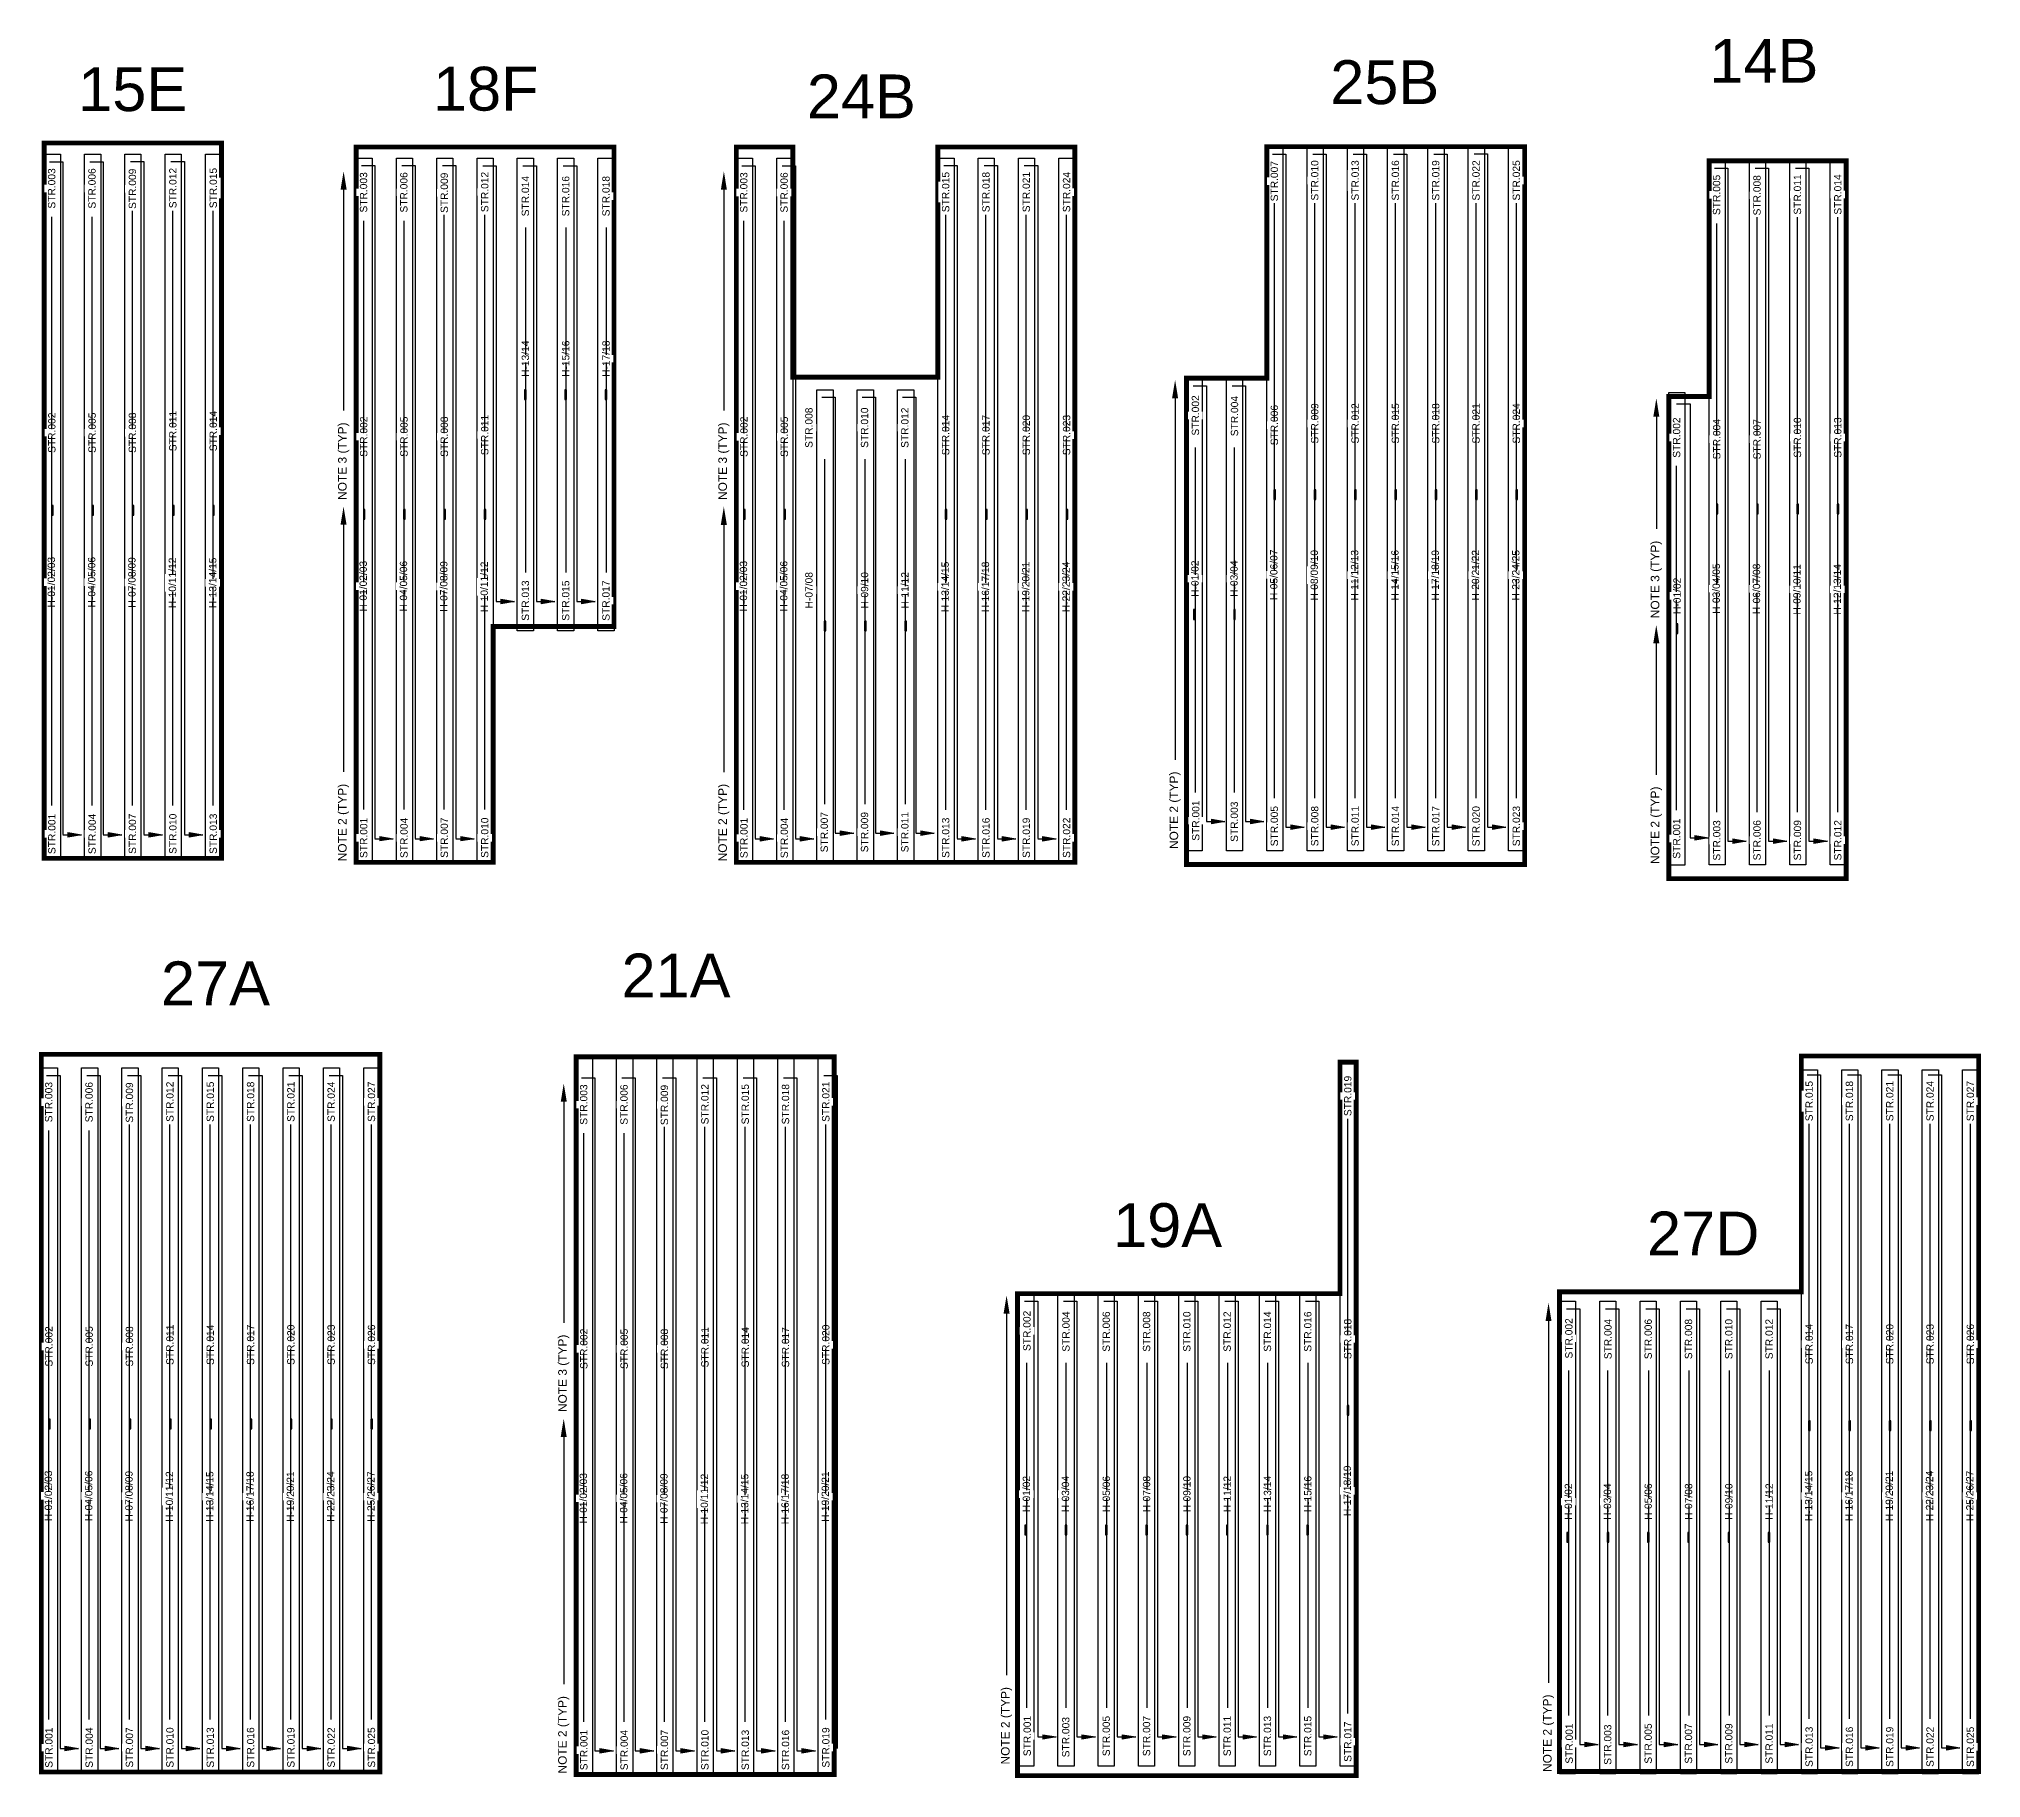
# Model space of a CAD drawing. Header units: inches. Extents: x -4 to 3761, y -12 to 63679.
# Drawn here: x 2760 to 3557, y 3 to 717 of the extents above; entities that cross this region are included whole.
import ezdxf
from ezdxf import colors
from ezdxf.entities.mleader import LeaderData, LeaderLine
from ezdxf.math import Vec2, Vec3

# ---------------------------------------------------------------- set-up
doc = ezdxf.new("R2010")
doc.units = ezdxf.units.IN
doc.header["$MEASUREMENT"] = 0
for name, color, linetype in [('E-TEXT', 7, 'Continuous'), ('G-ANNO-TEXT', 1, 'Continuous'), ('PV-LBD ARCHETYPES', 7, 'Continuous'), ('PVcase PV Modules (optimised)', 142, 'Continuous'), ('RISEN', 130, 'Continuous')]:
    doc.layers.add(name, color=color, linetype=linetype)
doc.styles.add('NEI-A', font='arial.ttf')

msp = doc.modelspace()

# ---------------------------------------------------------------- texts
at = {"layer": 'PV-LBD ARCHETYPES', "style": 'NEI-A'}
for s, p in [('14B', (3445.58, 699.02)), ('25B', (3290.03, 690.24)), ('27A', (2810.33, 320.54)), ('21A', (2999.26, 323.76)), ('19A', (3200.94, 221.36))]:
    msp.add_text(s, height=18, dxfattribs=at).set_placement(p)
at = {"layer": 'PV-LBD ARCHETYPES', "char_height": 18, "attachment_point": 5, "style": 'NEI-A'}
for s, insert, width in [(' 15E', (2795.22, 696.26, 5.23), 56.036), (' 18F', (2940.07, 696.44, -11.13), 56.036), (' 24B', (3094.17, 693.4, 5.23), 56.036), ('27D', (3443.04, 226.92, 5.56), 29.5685)]:
    msp.add_mtext(s, dxfattribs=dict(at, insert=insert, width=width))

# ---------------------------------------------------------------- blocks, each defined once
blk = doc.blocks.new('1P87@52DEG F TR ID1 PVBlock')
at = {"color": 0}
blk.add_polyline3d([(0, 1.1355, 0), (0, -287.7025, 0), (-6.614, -287.7025, 0), (-6.614, 1.1355, 0)], close=True, dxfattribs=at)
at = {"layer": 'PVcase PV Modules (optimised)', "color": 0}
blk.add_lwpolyline([(-2.9763, -142.9205), (-3.6377, -142.9205), (-3.6377, -146.9205), (-2.9763, -146.9205)], close=True, dxfattribs=at)
blk = doc.blocks.new('1P58@52DEG F TR ID1 PVBlock')
at = {"color": 0}
blk.add_polyline3d([(0, 1.1355, 0), (0, -192.7565, 0), (-6.614, -192.7565, 0), (-6.614, 1.1355, 0)], close=True, dxfattribs=at)
at = {"layer": 'PVcase PV Modules (optimised)', "color": 0}
blk.add_lwpolyline([(-2.9763, -93.8105), (-3.6377, -93.8105), (-3.6377, -97.8105), (-2.9763, -97.8105)], close=True, dxfattribs=at)
blk = doc.blocks.new('1P87@52DEG F TR ID2 PVBlock')
at = {"color": 0}
blk.add_polyline3d([(0, 0, 0), (0, -294.455, 0), (-6.614, -294.455, 0), (-6.614, 0, 0)], close=True, dxfattribs=at)
blk = doc.blocks.new('_ClosedBlank')
at = {"color": 0, "linetype": 'ByBlock', "lineweight": -2}
for p, q in [((-1, 0.17), (0, 0)), ((-1, 0.17), (-1, -0.17)), ((0, 0), (-1, -0.17))]:
    blk.add_line(p, q, dxfattribs=at)
blk = doc.blocks.new('AR')
h = blk.add_hatch(color=256)
h.dxf.hatch_style = 1
h.paths.add_polyline_path([(0, 0.03), (0, -0.03), (0.18, 0)])
at = {"xscale": 0.1800047113158301, "yscale": 0.1800047113158301, "zscale": 0.1800047113158301}
blk.add_blockref('_ClosedBlank', (0.18, 0), dxfattribs=at)

# ---------------------------------------------------------------- linework, layer by layer
at = {"const_width": 2}
for points in [[(2762.43, 674.3), (2835.18, 674.3), (2835.18, 380.84), (2762.43, 380.84), (2762.43, 674.3)], [(2890.37, 672.67), (2996.2, 672.64), (2996.2, 475.93), (2946.59, 475.93), (2946.59, 379.21), (2890.37, 379.21), (2890.37, 672.67)], [(3069.53, 672.64), (3046.38, 672.64), (3046.38, 379.18), (3185.28, 379.18), (3185.28, 672.64), (3129.06, 672.64), (3129.06, 578.19), (3069.53, 578.19), (3069.53, 672.64)], [(3384.11, 6.26), (3556.07, 6.26), (3556.07, 299.72), (3483.32, 299.72), (3483.32, 203.01), (3384.11, 203.01), (3384.11, 6.26)]]:
    msp.add_lwpolyline(points, dxfattribs=at)
for points in [[(3231.05, 378.27), (3369.8, 378.27), (3369.8, 672.79), (3263.97, 672.79), (3263.97, 577.85), (3231.05, 577.85)], [(3501.68, 666.96), (3445.46, 666.96), (3445.46, 570.27), (3428.93, 570.27), (3428.93, 372.5), (3501.68, 372.5)], [(2761.22, 300.42), (2900.12, 300.42), (2900.12, 5.99), (2761.22, 5.99)], [(2980.69, 299.44), (3086.52, 299.44), (3086.52, 4.99), (2980.69, 4.99)], [(3300.65, 297.2), (3294.04, 297.2), (3294.04, 202.26), (3161.75, 202.26), (3161.75, 4.49), (3300.65, 4.49)]]:
    msp.add_lwpolyline(points, close=True, dxfattribs=at)
at = {"layer": 'E-TEXT'}
for p, q in [((2764.62, 666.63), (2770.12, 666.63)), ((2770.12, 666.63), (2770.12, 390.57)), ((2781.15, 666.63), (2786.65, 666.63)), ((2786.65, 666.63), (2786.65, 390.57)), ((2892.56, 665), (2898.06, 665)), ((2898.06, 665), (2898.06, 388.94)), ((2909.1, 665), (2914.59, 665)), ((2914.59, 665), (2914.59, 388.94)), ((2958.84, 664.94, 5.56), (2964.34, 664.94, 5.56)), ((2975.38, 664.94, 5.56), (2980.88, 664.94, 5.56)), ((3048.57, 664.97), (3054.07, 664.97)), ((3054.07, 664.97), (3054.07, 388.91)), ((3065.11, 664.97), (3070.6, 664.97)), ((3070.6, 664.97), (3070.6, 388.91)), ((3447.65, 663.97), (3453.15, 663.97)), ((3453.15, 663.97), (3453.15, 387.91)), ((2798.62, 402.45), (2798.62, 646.47)), ((2815.21, 402.45), (2815.21, 646.47)), ((2831.77, 402.45), (2831.77, 646.47)), ((3267.09, 405.58), (3267.09, 649.6)), ((3283.68, 405.58), (3283.68, 649.6)), ((3300.24, 405.58), (3300.24, 649.6)), ((3316.77, 405.58), (3316.77, 649.6)), ((3333.31, 405.58), (3333.31, 649.6)), ((3349.84, 405.58), (3349.84, 649.6)), ((3366.38, 405.58), (3366.38, 649.61)), ((2765.56, 402.45), (2765.56, 643.99)), ((2782.09, 402.45), (2782.09, 643.99)), ((2893.5, 400.82), (2893.5, 642.36)), ((2910.04, 400.82), (2910.04, 642.36)), ((2926.56, 400.82), (2926.56, 644.84)), ((2943.16, 400.82), (2943.16, 644.84)), ((3049.51, 400.79), (3049.51, 642.33)), ((3066.05, 400.79), (3066.05, 642.33)), ((3132.26, 400.79), (3132.26, 644.81)), ((3148.79, 400.79), (3148.79, 644.81)), ((3165.33, 400.79), (3165.33, 644.81)), ((3181.86, 400.79), (3181.86, 644.81)), ((3448.6, 399.79), (3448.6, 641.33)), ((3465.12, 399.79), (3465.12, 643.82)), ((3481.72, 399.79), (3481.72, 643.82)), ((3498.27, 399.79), (3498.27, 643.82)), ((3233.73, 574.71), (3239.23, 574.71)), ((3249.76, 574.71), (3255.26, 574.71)), ((3081.46, 569.97, 5.56), (3086.96, 569.97, 5.56)), ((3098, 569.97, 5.56), (3103.5, 569.97, 5.56)), ((3114.53, 569.97, 5.56), (3120.03, 569.97, 5.56)), ((3432.14, 567.32), (3437.64, 567.32)), ((3437.64, 567.32), (3437.64, 389.26)), ((3432.13, 400.59), (3432.13, 541.79)), ((2786.65, 390.52), (2794.21, 390.52)), ((2914.59, 388.89), (2922.15, 388.89)), ((3070.6, 388.86), (3078.16, 388.86)), ((3437.64, 389.21), (3445.2, 389.21)), ((3453.15, 387.87), (3460.71, 387.87)), ((2763.41, 291.78), (2768.91, 291.78)), ((2768.91, 291.78), (2768.91, 15.72)), ((2779.94, 291.78), (2785.44, 291.78)), ((2785.44, 291.78), (2785.44, 15.72)), ((2982.88, 290.78), (2988.38, 290.78)), ((2988.38, 290.78), (2988.38, 14.72)), ((2999.42, 290.78), (3004.91, 290.78)), ((3004.91, 290.78), (3004.91, 14.72)), ((2797.41, 27.61), (2797.41, 271.63)), ((2814, 27.61), (2814, 271.63)), ((2830.56, 27.61), (2830.56, 271.63)), ((2847.09, 27.61), (2847.09, 271.63)), ((2863.63, 27.61), (2863.63, 271.63)), ((2880.16, 27.61), (2880.16, 271.63)), ((2896.7, 27.61), (2896.7, 271.63)), ((3083.1, 27.61), (3083.1, 271.63)), ((3297.24, 29.98), (3297.24, 274)), ((3486.51, 27.87), (3486.51, 271.89)), ((3503.05, 27.87), (3503.05, 271.89)), ((3519.58, 27.87), (3519.58, 271.89)), ((3536.12, 27.87), (3536.12, 271.89)), ((3552.65, 27.87), (3552.65, 271.89)), ((2764.35, 27.61), (2764.35, 269.14)), ((2780.88, 27.61), (2780.88, 269.14)), ((2983.82, 26.61), (2983.82, 268.14)), ((3000.36, 26.61), (3000.36, 268.14)), ((3016.88, 26.61), (3016.88, 270.63)), ((3033.48, 26.61), (3033.48, 270.63)), ((3050.03, 26.61), (3050.03, 270.63)), ((3066.56, 26.61), (3066.56, 270.63)), ((3164.59, 199.16), (3170.09, 199.16)), ((3180.62, 199.16), (3186.12, 199.16)), ((3197.16, 199.16), (3202.65, 199.16)), ((3213.69, 199.16), (3219.19, 199.16)), ((3230.23, 199.16), (3235.73, 199.16)), ((3246.76, 199.16), (3252.26, 199.16)), ((3252.26, 199.16), (3252.26, 20.43)), ((3263.3, 199.16), (3268.8, 199.16)), ((3279.83, 199.16), (3285.33, 199.16)), ((3386.94, 196.08), (3392.43, 196.08)), ((3402.96, 196.08), (3408.46, 196.08)), ((3419.5, 196.08), (3425, 196.08)), ((3436.04, 196.08), (3441.54, 196.08)), ((3452.57, 196.08), (3458.07, 196.08)), ((3469.11, 196.08), (3474.61, 196.08)), ((3474.61, 196.08), (3474.61, 17.35)), ((3474.61, 17.31), (3482.16, 17.31)), ((2785.44, 15.68), (2793, 15.68)), ((3004.91, 14.68), (3012.47, 14.68))]:
    msp.add_line(p, q, dxfattribs=at)

# ---------------------------------------------------------------- block references
at = {"layer": 'E-TEXT', "xscale": 30.78777906583937, "yscale": 30.78777906583937, "zscale": 30.78777906583937}
for p in [(2788.67, 390.52), (2916.61, 388.89), (3072.62, 388.86), (3439.66, 389.21), (3455.17, 387.87), (2787.46, 15.68), (3476.62, 17.31), (3006.93, 14.68)]:
    msp.add_blockref('AR', p, dxfattribs=at)
at = {"layer": 'RISEN'}
for name, p in [('1P87@52DEG F TR ID1 PVBlock', (2769.04, 668.54)), ('1P87@52DEG F TR ID1 PVBlock', (2785.58, 668.54)), ('1P87@52DEG F TR ID1 PVBlock', (2802.11, 668.54)), ('1P87@52DEG F TR ID1 PVBlock', (2818.65, 668.54)), ('1P87@52DEG F TR ID1 PVBlock', (2835.18, 668.54)), ('1P87@52DEG F TR ID1 PVBlock', (2896.98, 666.91)), ('1P87@52DEG F TR ID1 PVBlock', (2913.52, 666.91)), ('1P87@52DEG F TR ID1 PVBlock', (2930.05, 666.91)), ('1P87@52DEG F TR ID1 PVBlock', (2946.59, 666.91)), ('1P58@52DEG F TR ID1 PVBlock', (2963.13, 666.91, 5.56)), ('1P58@52DEG F TR ID1 PVBlock', (2979.66, 666.91, 5.56)), ('1P58@52DEG F TR ID1 PVBlock', (2996.2, 666.91, 5.56)), ('1P87@52DEG F TR ID1 PVBlock', (3052.99, 666.88)), ('1P87@52DEG F TR ID1 PVBlock', (3069.53, 666.88)), ('1P87@52DEG F TR ID1 PVBlock', (3135.67, 666.88)), ('1P87@52DEG F TR ID1 PVBlock', (3152.21, 666.88)), ('1P87@52DEG F TR ID1 PVBlock', (3168.74, 666.88)), ('1P87@52DEG F TR ID1 PVBlock', (3185.28, 666.88)), ('1P58@52DEG F TR ID1 PVBlock', (3237.51, 576.68)), ('1P58@52DEG F TR ID1 PVBlock', (3254.05, 576.68)), ('1P58@52DEG F TR ID1 PVBlock', (3086.06, 571.93, 5.56)), ('1P58@52DEG F TR ID1 PVBlock', (3102.6, 571.93, 5.56)), ('1P58@52DEG F TR ID1 PVBlock', (3119.14, 571.93, 5.56)), ('1P58@52DEG F TR ID1 PVBlock', (3435.54, 570.84)), ('1P87@52DEG F TR ID2 PVBlock', (2987.3, 299.44)), ('1P87@52DEG F TR ID2 PVBlock', (3003.84, 299.44)), ('1P87@52DEG F TR ID2 PVBlock', (3020.37, 299.44)), ('1P87@52DEG F TR ID2 PVBlock', (3036.91, 299.44)), ('1P87@52DEG F TR ID2 PVBlock', (3053.45, 299.44)), ('1P87@52DEG F TR ID2 PVBlock', (3069.98, 299.44)), ('1P87@52DEG F TR ID2 PVBlock', (3086.52, 299.44)), ('1P87@52DEG F TR ID1 PVBlock', (2767.83, 293.69)), ('1P87@52DEG F TR ID1 PVBlock', (2784.37, 293.69)), ('1P87@52DEG F TR ID1 PVBlock', (2800.9, 293.69)), ('1P87@52DEG F TR ID1 PVBlock', (2817.44, 293.69)), ('1P87@52DEG F TR ID1 PVBlock', (2833.97, 293.69)), ('1P87@52DEG F TR ID1 PVBlock', (2850.51, 293.69)), ('1P87@52DEG F TR ID1 PVBlock', (2867.04, 293.69)), ('1P87@52DEG F TR ID1 PVBlock', (2883.58, 293.69)), ('1P87@52DEG F TR ID1 PVBlock', (2900.12, 293.69)), ('1P87@52DEG F TR ID1 PVBlock', (3489.93, 292.99)), ('1P87@52DEG F TR ID1 PVBlock', (3506.46, 292.99)), ('1P87@52DEG F TR ID1 PVBlock', (3523, 292.99)), ('1P87@52DEG F TR ID1 PVBlock', (3539.54, 292.99)), ('1P87@52DEG F TR ID1 PVBlock', (3556.07, 292.99))]:
    msp.add_blockref(name, p, dxfattribs=at)
at = {"layer": 'RISEN', "rotation": 180}
for name, p in [('1P87@52DEG F TR ID1 PVBlock', (3263.97, 385.1)), ('1P87@52DEG F TR ID1 PVBlock', (3280.5, 385.1)), ('1P87@52DEG F TR ID1 PVBlock', (3297.04, 385.1)), ('1P87@52DEG F TR ID1 PVBlock', (3313.58, 385.1)), ('1P87@52DEG F TR ID1 PVBlock', (3330.11, 385.1)), ('1P87@52DEG F TR ID1 PVBlock', (3346.65, 385.1)), ('1P87@52DEG F TR ID1 PVBlock', (3363.18, 385.1)), ('1P87@52DEG F TR ID1 PVBlock', (3445.46, 379.26)), ('1P87@52DEG F TR ID1 PVBlock', (3462, 379.26)), ('1P87@52DEG F TR ID1 PVBlock', (3478.53, 379.26)), ('1P87@52DEG F TR ID1 PVBlock', (3495.07, 379.26)), ('1P87@52DEG F TR ID1 PVBlock', (3294.04, 9.5)), ('1P58@52DEG F TR ID1 PVBlock', (3161.75, 9.5)), ('1P58@52DEG F TR ID1 PVBlock', (3178.29, 9.5)), ('1P58@52DEG F TR ID1 PVBlock', (3194.83, 9.5)), ('1P58@52DEG F TR ID1 PVBlock', (3211.36, 9.5)), ('1P58@52DEG F TR ID1 PVBlock', (3227.9, 9.5)), ('1P58@52DEG F TR ID1 PVBlock', (3244.43, 9.5)), ('1P58@52DEG F TR ID1 PVBlock', (3260.97, 9.5)), ('1P58@52DEG F TR ID1 PVBlock', (3277.5, 9.5)), ('1P58@52DEG F TR ID1 PVBlock', (3384.1, 6.43)), ('1P58@52DEG F TR ID1 PVBlock', (3400.63, 6.43)), ('1P58@52DEG F TR ID1 PVBlock', (3417.17, 6.43)), ('1P58@52DEG F TR ID1 PVBlock', (3433.71, 6.43)), ('1P58@52DEG F TR ID1 PVBlock', (3450.24, 6.43)), ('1P58@52DEG F TR ID1 PVBlock', (3466.78, 6.43))]:
    msp.add_blockref(name, p, dxfattribs=at)

msp.set_redraw_order([(e.dxf.handle, doc.entitydb.next_handle()) for e in msp.query("TEXT MTEXT ATTDEF DIMENSION ARC_DIMENSION")])  # texts and dimensions are drawn at this point

# ---------------------------------------------------------------- leaders
at = {"layer": 'G-ANNO-TEXT'}
ml = msp.add_multileader_mtext('Standard', dxfattribs=at)
ml.set_content('NOTE 3 (TYP)', color=256, style='NEI-A')
ml.set_leader_properties()
ml.build(insert=Vec2(0, 0))
ml.multileader.update_dxf_attribs({"dogleg_length": 0.0625, "arrow_head_size": 7.5, "scale": 60})
ctx = ml.context
ctx.base_point, ctx.scale, ctx.char_height, ctx.arrow_head_size, ctx.landing_gap_size, ctx.plane_origin, ctx.plane_x_axis, ctx.plane_y_axis = Vec3(3423.81, 473.95), 60, 3.5, 7.5, 5.4, Vec3(3501.94, 404.69), Vec3(0, 1), Vec3(-1, 0)
notes = []
notes.append((ctx, [(1, (1, 1, 0), (3423.81, 519.74), (0, -1), 3.75, [(0, [(3423.81, 569.52)], 0, [])])]))
ctx.mtext.insert, ctx.mtext.text_direction, ctx.mtext.rotation, ctx.mtext.width, ctx.mtext.flow_direction = Vec3(3421.54, 479.35), Vec3(0, 1), 1.570796, 1027, 5
ml = msp.add_multileader_mtext('Standard', dxfattribs=at)
ml.set_content('NOTE 2 (TYP)', color=256, style='NEI-A')
ml.set_leader_properties()
ml.build(insert=Vec2(0, 0))
ml.multileader.update_dxf_attribs({"dogleg_length": 0.0625, "arrow_head_size": 7.5, "scale": 60})
ctx = ml.context
ctx.base_point, ctx.scale, ctx.char_height, ctx.arrow_head_size, ctx.landing_gap_size, ctx.plane_origin, ctx.plane_x_axis, ctx.plane_y_axis = Vec3(3423.79, 373.1), 60, 3.5, 7.5, 5.4, Vec3(3501.92, 303.83), Vec3(0, 1), Vec3(-1, 0)
notes.append((ctx, [(1, (1, 1, 0), (3423.79, 418.89), (0, -1), 3.75, [(0, [(3423.79, 476.57)], 0, [])])]))
ctx.mtext.insert, ctx.mtext.text_direction, ctx.mtext.rotation, ctx.mtext.width, ctx.mtext.flow_direction = Vec3(3421.52, 378.5), Vec3(0, 1), 1.570796, 55.295, 5
for ctx, leaders in notes:
    for number, flags, end, landing, length, lines in leaders:
        leader = LeaderData()
        leader.index, (leader.has_last_leader_line, leader.has_dogleg_vector, leader.attachment_direction) = number, flags
        leader.last_leader_point, leader.dogleg_vector, leader.dogleg_length = Vec3(end), Vec3(landing), length
        for number, points, colour, breaks in lines:
            line = LeaderLine()
            line.index, line.vertices, line.color, line.breaks = number, Vec3.list(points), colors.encode_raw_color(colour), breaks
            leader.lines.append(line)
        ctx.leaders.append(leader)

# ---------------------------------------------------------------- next in the draw order: texts
at = {"layer": 'G-ANNO-TEXT', "char_height": 3, "attachment_point": 5, "rotation": 90, "style": 'NEI-A', "bg_fill": 3, "box_fill_scale": 1.5, "bg_fill_color": 256, "bg_fill_transparency": 0}
for s, width, heights, insert in [('STR.003', 0.0823, [0], (2765.49, 655.65)), ('STR.006', 0.0823, [0], (2782.03, 655.65)), ('STR.009', 0.0963, [0], (2798.62, 655.5)), ('STR.012', 0.0963, [0], (2815.21, 655.81)), ('STR.015', 5.5386, [3.1], (2831.77, 655.81)), ('STR.003', 0.0823, [0], (2893.44, 654.03)), ('STR.006', 0.0823, [0], (2909.97, 654.03)), ('STR.009', 0.0963, [0], (2926.56, 653.87)), ('STR.012', 0.0963, [0], (2943.16, 654.19)), ('STR.003', 0.0823, [0], (3049.44, 654)), ('STR.006', 0.0823, [0], (3065.98, 654)), ('STR.015', 5.5386, [3.1], (3132.26, 654.16)), ('STR.018', 0.0963, [0], (3148.79, 654.16)), ('STR.021', 0.0963, [0], (3165.33, 654.16)), ('STR.024', 0.0963, [0], (3181.86, 654.16)), ('STR.007', 0.0963, [0], (3267.09, 658.63)), ('STR.010', 0.0963, [0], (3283.68, 658.94)), ('STR.013', 5.5386, [3.1], (3300.24, 658.94)), ('STR.016', 0.0963, [0], (3316.77, 658.94)), ('STR.019', 0.0963, [0], (3333.31, 658.94)), ('STR.022', 0.0963, [0], (3349.84, 658.94)), ('STR.025', 0.0963, [0], (3366.38, 658.95)), ('STR.014', 0.0963, [0], (2959.83, 652.48, 5.56)), ('STR.016', 0.0963, [0], (2976.36, 652.48, 5.56)), ('STR.018', 0.0963, [0], (2992.9, 652.48, 5.56)), ('STR.005', 0.0823, [0], (3448.53, 653)), ('STR.008', 0.0963, [0], (3465.12, 652.84)), ('STR.011', 0.0963, [0], (3481.72, 653.16)), ('STR.014', 0.0963, [0], (3498.27, 653.16)), ('STR.004', 0.0823, [0], (3250.77, 562.25)), ('STR.006', 0.0963, [0], (3267.09, 558.56)), ('STR.009', 0.0963, [0], (3283.68, 559.25)), ('STR.012', 0.0963, [0], (3300.24, 559.25)), ('STR.015', 0.0963, [0], (3316.77, 559.25)), ('STR.018', 0.0963, [0], (3333.31, 559.25)), ('STR.021', 0.0963, [0], (3349.84, 559.25)), ('STR.024', 0.0963, [0], (3366.38, 559.26)), ('STR.002', 0.0963, [0], (2765.56, 555.44)), ('STR.005', 0.0963, [0], (2782.09, 555.44)), ('STR.008', 0.0963, [0], (2798.62, 555.43)), ('STR.011', 0.0963, [0], (2815.21, 556.12)), ('STR.014', 0.0963, [0], (2831.77, 556.12)), ('STR.002', 0.0963, [0], (2893.5, 553.81)), ('STR.005', 0.0963, [0], (2910.04, 553.81)), ('STR.008', 0.0963, [0], (2926.56, 553.8)), ('STR.011', 0.0963, [0], (2943.16, 554.5)), ('STR.002', 0.0963, [0], (3049.51, 553.78)), ('STR.005', 0.0963, [0], (3066.05, 553.78)), ('STR.008', 0.0963, [0], (3076.15, 557.5, 5.56)), ('STR.010', 0.0963, [0], (3098.98, 557.5, 5.56)), ('STR.012', 0.0963, [0], (3115.52, 557.5, 5.56)), ('STR.014', 0.0963, [0], (3132.26, 554.47)), ('STR.017', 0.0963, [0], (3148.79, 554.47)), ('STR.020', 0.0963, [0], (3165.33, 554.47)), ('STR.023', 0.0963, [0], (3181.86, 554.47)), ('STR.002', 0.0963, [0], (3432.13, 553.44)), ('STR.004', 0.0963, [0], (3448.6, 552.79)), ('STR.007', 0.0963, [0], (3465.12, 552.77)), ('STR.010', 0.0963, [0], (3481.72, 553.47)), ('STR.013', 0.0963, [0], (3498.27, 553.47)), ('STR.013', 0.0963, [0], (2959.83, 486.56, 5.56)), ('STR.004', 0.0963, [0], (2782.09, 390.85)), ('STR.007', 0.0963, [0], (2798.62, 390.91)), ('STR.007', 0.0963, [0], (3082.45, 391.58, 5.56)), ('STR.009', 0.0963, [0], (3098.98, 391.58, 5.56)), ('STR.001', 0.0963, [0], (3234.85, 396.31)), ('STR.004', 0.0963, [0], (2910.04, 389.22)), ('STR.007', 0.0963, [0], (2926.56, 389.29)), ('STR.004', 0.0963, [0], (3066.05, 389.19)), ('STR.001', 0.0823, [0], (3432.13, 388.95)), ('STR.003', 0.0963, [0], (3448.6, 388.19)), ('STR.006', 0.0963, [0], (3465.12, 388.26)), ('STR.003', 0.0823, [0], (2764.28, 280.81)), ('STR.006', 0.0823, [0], (2780.82, 280.81)), ('STR.009', 0.0963, [0], (2797.41, 280.65)), ('STR.012', 0.0963, [0], (2814, 280.97)), ('STR.015', 5.5386, [3.1], (2830.56, 280.97)), ('STR.018', 0.0963, [0], (2847.09, 280.97)), ('STR.021', 0.0963, [0], (2863.63, 280.97)), ('STR.024', 0.0963, [0], (2880.16, 280.97)), ('STR.027', 0.0963, [0], (2896.7, 280.97)), ('STR.003', 0.0823, [0], (2983.75, 279.81)), ('STR.006', 0.0823, [0], (3000.29, 279.81)), ('STR.009', 0.0963, [0], (3016.88, 279.65)), ('STR.012', 0.0963, [0], (3033.48, 279.97)), ('STR.015', 5.5386, [3.1], (3050.03, 279.97)), ('STR.018', 0.0963, [0], (3066.56, 279.97)), ('STR.021', 0.0963, [0], (3083.1, 280.97)), ('STR.019', 0.0963, [0], (3297.24, 283.35)), ('STR.015', 5.5386, [3.1], (3486.51, 281.24)), ('STR.018', 0.0963, [0], (3503.05, 281.24)), ('STR.021', 0.0963, [0], (3519.58, 281.24)), ('STR.024', 0.0963, [0], (3536.12, 281.24)), ('STR.027', 0.0963, [0], (3552.65, 281.24)), ('STR.004', 0.0823, [0], (3181.62, 186.69)), ('STR.006', 3, [4.78], (3198.14, 186.69)), ('STR.008', 0.0963, [0], (3214.68, 186.69)), ('STR.010', 0.0963, [0], (3231.21, 186.69)), ('STR.012', 0.0963, [0], (3247.75, 186.69)), ('STR.014', 0.0963, [0], (3264.28, 186.69)), ('STR.016', 0.0963, [0], (3280.82, 186.69)), ('STR.018', 0.0963, [0], (3297.24, 183.65)), ('STR.004', 0.0823, [0], (3403.97, 183.62)), ('STR.006', 3, [4.78], (3420.48, 183.62)), ('STR.008', 0.0963, [0], (3437.02, 183.62)), ('STR.010', 0.0963, [0], (3453.56, 183.62)), ('STR.012', 0.0963, [0], (3470.09, 183.62)), ('STR.002', 0.0963, [0], (2764.35, 180.6)), ('STR.005', 0.0963, [0], (2780.88, 180.6)), ('STR.008', 0.0963, [0], (2797.41, 180.58)), ('STR.011', 0.0963, [0], (2814, 181.28)), ('STR.014', 0.0963, [0], (2830.56, 181.28)), ('STR.017', 0.0963, [0], (2847.09, 181.28)), ('STR.020', 0.0963, [0], (2863.63, 181.28)), ('STR.023', 0.0963, [0], (2880.16, 181.28)), ('STR.026', 0.0963, [0], (2896.7, 181.28)), ('STR.002', 0.0963, [0], (2983.82, 179.6)), ('STR.005', 0.0963, [0], (3000.36, 179.6)), ('STR.008', 0.0963, [0], (3016.88, 179.58)), ('STR.011', 0.0963, [0], (3033.48, 180.28)), ('STR.014', 0.0963, [0], (3050.03, 180.28)), ('STR.017', 0.0963, [0], (3066.56, 180.28)), ('STR.020', 0.0963, [0], (3083.1, 181.28)), ('STR.014', 0.0963, [0], (3486.51, 181.54)), ('STR.017', 0.0963, [0], (3503.05, 181.54)), ('STR.020', 0.0963, [0], (3519.58, 181.54)), ('STR.023', 0.0963, [0], (3536.12, 181.54)), ('STR.026', 0.0963, [0], (3552.65, 181.54)), ('STR.004', 0.0963, [0], (2780.88, 16)), ('STR.007', 0.0963, [0], (2797.41, 16.07)), ('STR.001', 0.0963, [0], (3165.71, 20.76)), ('STR.005', 0.0963, [0], (3198.14, 20.77)), ('STR.007', 0.0963, [0], (3214.68, 20.77)), ('STR.009', 0.0963, [0], (3231.21, 20.77)), ('STR.013', 0.0963, [0], (3264.28, 20.77)), ('STR.015', 0.0963, [0], (3280.82, 20.77)), ('STR.001', 0.0963, [0], (3388.06, 17.68)), ('STR.005', 0.0963, [0], (3420.48, 17.69)), ('STR.007', 0.0963, [0], (3437.02, 17.69)), ('STR.009', 0.0963, [0], (3453.56, 17.69)), ('STR.013', 0.0963, [0], (3486.51, 16.34)), ('STR.004', 0.0963, [0], (3000.36, 15)), ('STR.007', 0.0963, [0], (3016.88, 15.07))]:
    msp.add_mtext_dynamic_manual_height_columns(s, width=width, gutter_width=0.561, heights=heights, dxfattribs=dict(at, insert=insert))
for s, insert, width in [('H-01/02/03', (2765.35, 494.13), 0.0823), ('H-04/05/06', (2781.89, 494.13), 0.0823), ('H-07/08/09', (2798.42, 494.02), 0.0823), ('H-10/11/12', (2815.01, 493.84), 4.2409), ('H-13/14/15', (2831.56, 493.84), 0.0823), ('H-01/02/03', (2893.3, 492.5), 0.0823), ('H-04/05/06', (2909.83, 492.5), 0.0823), ('H-07/08/09', (2926.36, 492.39), 0.0823), ('H-10/11/12', (2942.95, 492.21), 4.2409), ('H-01/02/03', (3049.31, 492.47), 0.0823), ('H-04/05/06', (3065.84, 492.47), 0.0823), ('H-13/14/15', (3132.05, 492.18), 0.0823), ('H-16/17/18', (3148.58, 492.18), 0.0823), ('H-19/20/21', (3165.12, 492.18), 0.0823), ('H-22/23/24', (3181.66, 492.18), 0.0823), ('H-05/06/07', (3266.89, 497.15), 0.0823), ('H-08/09/10', (3283.48, 496.97), 4.2409), ('H-11/12/13', (3300.03, 496.97), 0.0823), ('H-14/15/16', (3316.57, 496.97), 0.0823), ('H-17/18/19', (3333.1, 496.97), 0.0823), ('H-20/21/22', (3349.64, 496.97), 0.0823), ('H-23/24/25', (3366.17, 496.97), 0.0823), ('H-01/02', (3432.33, 488.52), 0.0823), ('H-03/04/05', (3448.39, 491.47), 0.0823), ('H-06/07/08', (3464.92, 491.36), 0.0823), ('H-09/10/11', (3481.51, 491.18), 0.0823), ('H-12/13/14', (3498.06, 491.18), 0.0823), ('H-01/02/03', (2764.14, 119.28), 0.0823), ('H-04/05/06', (2780.68, 119.28), 0.0823), ('H-07/08/09', (2797.21, 119.17), 0.0823), ('H-10/11/12', (2813.8, 118.99), 4.2409), ('H-13/14/15', (2830.35, 118.99), 0.0823), ('H-16/17/18', (2846.89, 118.99), 0.0823), ('H-19/20/21', (2863.42, 118.99), 0.0823), ('H-22/23/24', (2879.96, 118.99), 0.0823), ('H-25/26/27', (2896.49, 118.99), 0.0823), ('H-01/02/03', (2983.62, 118.28), 0.0823), ('H-04/05/06', (3000.15, 118.28), 0.0823), ('H-07/08/09', (3016.68, 118.17), 0.0823), ('H-10/11/12', (3033.27, 117.99), 4.2409), ('H-13/14/15', (3049.82, 117.99), 0.0823), ('H-16/17/18', (3066.36, 117.99), 0.0823), ('H-19/20/21', (3082.89, 118.99), 0.0823), ('H-17/18/19', (3297.03, 121.37), 0.0823), ('H-13/14/15', (3486.3, 119.26), 0.0823), ('H-16/17/18', (3502.84, 119.26), 0.0823), ('H-19/20/21', (3519.38, 119.26), 0.0823), ('H-22/23/24', (3535.91, 119.26), 0.0823), ('H-25/26/27', (3552.45, 119.26), 0.0823)]:
    msp.add_mtext(s, dxfattribs=dict(at, insert=insert, width=width))

# ---------------------------------------------------------------- next in the draw order: linework, layer by layer
at = {"layer": 'E-TEXT'}
for p, q in [((3266.29, 669.78), (3271.79, 669.78)), ((3282.89, 669.78), (3288.38, 669.78)), ((3299.42, 669.78), (3304.92, 669.78)), ((3315.96, 669.78), (3321.46, 669.78)), ((3332.49, 669.78), (3337.99, 669.78)), ((3349.03, 669.79), (3354.53, 669.79)), ((2797.82, 666.66), (2803.32, 666.66)), ((2803.32, 666.66), (2803.32, 390.57)), ((2814.42, 666.66), (2819.91, 666.66)), ((2925.77, 665.03), (2931.27, 665.03)), ((2931.27, 665.03), (2931.27, 388.94)), ((2942.31, 664.94), (2947.81, 664.94)), ((2947.81, 664.94), (2947.81, 486.21)), ((3131.44, 665), (3136.94, 665)), ((3147.98, 665), (3153.47, 665)), ((3164.51, 665), (3170.01, 665)), ((3464.32, 664), (3469.82, 664)), ((3469.82, 664), (3469.82, 387.91)), ((3480.92, 664), (3486.42, 664)), ((2960.03, 498.1, 5.56), (2960.03, 639.62, 5.56)), ((3239.23, 574.71), (3239.23, 395.98)), ((3086.96, 569.97, 5.56), (3086.96, 391.24, 5.56)), ((3082.65, 403.12, 5.56), (3082.65, 544.64, 5.56)), ((3099.19, 403.12, 5.56), (3099.19, 544.64, 5.56)), ((3234.74, 407.86), (3234.74, 549.38)), ((2947.81, 486.17), (2955.36, 486.17)), ((2964.34, 486.17, 5.56), (2971.9, 486.17, 5.56)), ((2770.12, 390.52), (2777.67, 390.52)), ((2803.32, 390.52), (2810.88, 390.52)), ((3086.96, 391.19, 5.56), (3094.52, 391.19, 5.56)), ((3103.5, 391.19, 5.56), (3111.05, 391.19, 5.56)), ((3239.23, 395.93), (3246.79, 395.93)), ((2898.06, 388.89), (2905.62, 388.89)), ((2931.27, 388.89), (2938.82, 388.89)), ((3054.07, 388.86), (3061.63, 388.86)), ((3469.82, 387.87), (3477.38, 387.87)), ((2796.61, 291.81), (2802.11, 291.81)), ((2802.11, 291.81), (2802.11, 15.72)), ((2813.21, 291.81), (2818.7, 291.81)), ((2829.74, 291.81), (2835.24, 291.81)), ((2846.28, 291.81), (2851.78, 291.81)), ((2862.81, 291.81), (2868.31, 291.81)), ((2879.35, 291.81), (2884.85, 291.81)), ((3016.09, 290.81), (3021.58, 290.81)), ((3021.58, 290.81), (3021.58, 14.72)), ((3032.68, 290.81), (3038.18, 290.81)), ((3049.21, 290.81), (3054.71, 290.81)), ((3065.75, 290.81), (3071.25, 290.81)), ((3082.29, 291.81), (3087.78, 291.81)), ((3485.7, 292.08), (3491.19, 292.08)), ((3491.19, 292.08), (3491.19, 15.99)), ((3502.23, 292.08), (3507.73, 292.08)), ((3518.77, 292.08), (3524.27, 292.08)), ((3535.3, 292.08), (3540.8, 292.08)), ((3170.09, 199.16), (3170.09, 20.43)), ((3392.43, 196.08), (3392.43, 17.35)), ((3165.6, 32.31), (3165.6, 173.83)), ((3198.35, 32.31), (3198.35, 173.83)), ((3214.88, 32.31), (3214.88, 173.83)), ((3231.42, 32.31), (3231.42, 173.83)), ((3264.49, 32.31), (3264.49, 173.83)), ((3281.02, 32.31), (3281.02, 173.83)), ((3387.94, 29.24), (3387.94, 170.75)), ((3420.69, 29.24), (3420.69, 170.75)), ((3437.23, 29.24), (3437.23, 170.75)), ((3453.76, 29.24), (3453.76, 170.75)), ((3170.09, 20.38), (3177.65, 20.38)), ((3202.65, 20.38), (3210.21, 20.38)), ((3219.19, 20.38), (3226.75, 20.38)), ((3235.73, 20.38), (3243.28, 20.38)), ((3252.26, 20.38), (3259.82, 20.38)), ((3268.8, 20.38), (3276.36, 20.38)), ((3285.33, 20.38), (3292.89, 20.38)), ((3392.43, 17.31), (3399.99, 17.31)), ((3425, 17.31), (3432.56, 17.31)), ((3441.54, 17.31), (3449.09, 17.31)), ((3458.07, 17.31), (3465.63, 17.31)), ((3491.19, 15.94), (3498.75, 15.94)), ((2768.91, 15.68), (2776.46, 15.68)), ((2802.11, 15.68), (2809.67, 15.68)), ((2988.38, 14.68), (2995.94, 14.68)), ((3021.58, 14.68), (3029.14, 14.68))]:
    msp.add_line(p, q, dxfattribs=at)

# ---------------------------------------------------------------- next in the draw order: block references
at = {"layer": 'E-TEXT', "xscale": 30.78777906583937, "yscale": 30.78777906583937, "zscale": 30.78777906583937}
for p in [(2949.82, 486.17), (2966.36, 486.17, 5.56), (2772.13, 390.52), (2805.34, 390.52), (3088.98, 391.19, 5.56), (3105.51, 391.19, 5.56), (3241.25, 395.93), (2900.07, 388.89), (2933.28, 388.89), (3056.08, 388.86), (3471.84, 387.87), (2770.92, 15.68), (2804.13, 15.68), (3172.11, 20.38), (3204.67, 20.38), (3221.21, 20.38), (3237.74, 20.38), (3254.28, 20.38), (3270.81, 20.38), (3287.35, 20.38), (3394.45, 17.31), (3427.02, 17.31), (3443.55, 17.31), (3460.09, 17.31), (3493.21, 15.94), (2990.39, 14.68), (3023.6, 14.68)]:
    msp.add_blockref('AR', p, dxfattribs=at)

# ---------------------------------------------------------------- next in the draw order: leaders
at = {"layer": 'G-ANNO-TEXT'}
ml = msp.add_multileader_mtext('Standard', dxfattribs=at)
ml.set_content('NOTE 3 (TYP)', color=256, style='NEI-A')
ml.set_leader_properties()
ml.build(insert=Vec2(0, 0))
ml.multileader.update_dxf_attribs({"dogleg_length": 0.0625, "arrow_head_size": 7.5, "scale": 60})
ctx = ml.context
ctx.base_point, ctx.scale, ctx.char_height, ctx.arrow_head_size, ctx.landing_gap_size, ctx.plane_origin, ctx.plane_x_axis, ctx.plane_y_axis = Vec3(2885.25, 522.48), 60, 3.5, 7.5, 5.4, Vec3(2963.38, 453.21), Vec3(0, 1), Vec3(-1, 0)
notes = []
notes.append((ctx, [(1, (1, 1, 0), (2885.25, 568.27), (0, -1), 3.75, [(0, [(2885.25, 662.7)], 0, [])])]))
ctx.mtext.insert, ctx.mtext.text_direction, ctx.mtext.rotation, ctx.mtext.width, ctx.mtext.flow_direction = Vec3(2882.98, 527.88), Vec3(0, 1), 1.570796, 1027, 5
ml = msp.add_multileader_mtext('Standard', dxfattribs=at)
ml.set_content('NOTE 3 (TYP)', color=256, style='NEI-A')
ml.set_leader_properties()
ml.build(insert=Vec2(0, 0))
ml.multileader.update_dxf_attribs({"dogleg_length": 0.0625, "arrow_head_size": 7.5, "scale": 60})
ctx = ml.context
ctx.base_point, ctx.scale, ctx.char_height, ctx.arrow_head_size, ctx.landing_gap_size, ctx.plane_origin, ctx.plane_x_axis, ctx.plane_y_axis = Vec3(3041.26, 522.45), 60, 3.5, 7.5, 5.4, Vec3(3119.39, 453.18), Vec3(0, 1), Vec3(-1, 0)
notes.append((ctx, [(1, (1, 1, 0), (3041.26, 568.24), (0, -1), 3.75, [(0, [(3041.26, 662.67)], 0, [])])]))
ctx.mtext.insert, ctx.mtext.text_direction, ctx.mtext.rotation, ctx.mtext.width, ctx.mtext.flow_direction = Vec3(3038.99, 527.85), Vec3(0, 1), 1.570796, 1027, 5
for ctx, leaders in notes:
    for number, flags, end, landing, length, lines in leaders:
        leader = LeaderData()
        leader.index, (leader.has_last_leader_line, leader.has_dogleg_vector, leader.attachment_direction) = number, flags
        leader.last_leader_point, leader.dogleg_vector, leader.dogleg_length = Vec3(end), Vec3(landing), length
        for number, points, colour, breaks in lines:
            line = LeaderLine()
            line.index, line.vertices, line.color, line.breaks = number, Vec3.list(points), colors.encode_raw_color(colour), breaks
            leader.lines.append(line)
        ctx.leaders.append(leader)

# ---------------------------------------------------------------- next in the draw order: texts
at = {"layer": 'G-ANNO-TEXT', "char_height": 3, "width": 0.0823, "attachment_point": 5, "rotation": 90, "style": 'NEI-A', "bg_fill": 3, "box_fill_scale": 1.5, "bg_fill_color": 256, "bg_fill_transparency": 0}
for s, insert in [('H-13/14', (2959.84, 585.8, 5.56)), ('H-01/02', (3234.53, 495.57)), ('H-07/08', (3076.17, 490.83, 5.56)), ('H-09/10', (3099, 490.83, 5.56)), ('H-01/02', (3165.39, 120.02)), ('H-05/06', (3198.16, 120.02)), ('H-07/08', (3214.69, 120.02)), ('H-09/10', (3231.23, 120.02)), ('H-13/14', (3264.3, 120.02)), ('H-15/16', (3280.84, 120.02)), ('H-01/02', (3387.73, 116.94)), ('H-05/06', (3420.5, 116.94)), ('H-07/08', (3437.04, 116.94)), ('H-09/10', (3453.57, 116.94))]:
    msp.add_mtext(s, dxfattribs=dict(at, insert=insert))
at = {"layer": 'G-ANNO-TEXT', "char_height": 3, "attachment_point": 5, "rotation": 90, "style": 'NEI-A', "bg_fill": 3, "box_fill_scale": 1.5, "bg_fill_color": 256, "bg_fill_transparency": 0}
for s, width, insert in [('STR.002', 0.0823, (3234.74, 562.53)), ('STR.015', 0.0963, (2976.36, 486.56, 5.56)), ('STR.001', 0.0963, (2765.56, 390.85)), ('STR.010', 0.0963, (2815.21, 390.91)), ('STR.011', 0.0963, (3115.52, 391.58, 5.56)), ('STR.003', 0.0963, (3250.67, 395.86)), ('STR.001', 0.0963, (2893.5, 389.22)), ('STR.010', 0.0963, (2943.16, 389.29)), ('STR.001', 0.0963, (3049.51, 389.19)), ('STR.009', 0.0963, (3481.72, 388.26)), ('STR.002', 0.0823, (3165.6, 186.98)), ('STR.002', 0.0823, (3387.94, 183.9)), ('STR.001', 0.0963, (2764.35, 16)), ('STR.010', 0.0963, (2814, 16.07)), ('STR.003', 0.0963, (3181.53, 20.3)), ('STR.011', 0.0963, (3247.75, 20.77)), ('STR.017', 0.0963, (3297.24, 18.44)), ('STR.003', 0.0963, (3403.87, 17.23)), ('STR.011', 0.0963, (3470.09, 17.69)), ('STR.016', 0.0963, (3503.05, 16.34)), ('STR.001', 0.0963, (2983.82, 15)), ('STR.010', 0.0963, (3033.48, 15.07))]:
    msp.add_mtext_dynamic_manual_height_columns(s, width=width, gutter_width=0.561, heights=[0], dxfattribs=dict(at, insert=insert))

# ---------------------------------------------------------------- next in the draw order: linework, layer by layer
at = {"layer": 'E-TEXT'}
for p, q in [((2819.91, 666.66), (2819.91, 390.57)), ((2964.34, 664.94, 5.56), (2964.34, 486.21, 5.56)), ((3486.42, 664), (3486.42, 387.91)), ((2976.57, 498.1, 5.56), (2976.57, 639.62, 5.56)), ((3103.5, 569.97, 5.56), (3103.5, 391.24, 5.56)), ((3115.72, 403.12, 5.56), (3115.72, 544.64, 5.56)), ((3250.77, 407.86), (3250.77, 549.38)), ((2980.88, 486.17, 5.56), (2988.43, 486.17, 5.56)), ((2819.91, 390.52), (2827.47, 390.52)), ((3120.03, 391.19, 5.56), (3127.59, 391.19, 5.56)), ((3255.26, 395.93), (3262.82, 395.93)), ((3486.42, 387.87), (3493.97, 387.87)), ((2818.7, 291.81), (2818.7, 15.72)), ((3038.18, 290.81), (3038.18, 14.72)), ((3507.73, 292.08), (3507.73, 15.99)), ((3202.65, 199.16), (3202.65, 20.43)), ((3219.19, 199.16), (3219.19, 20.43)), ((3235.73, 199.16), (3235.73, 20.43)), ((3268.8, 199.16), (3268.8, 20.43)), ((3285.33, 199.16), (3285.33, 20.43)), ((3425, 196.08), (3425, 17.35)), ((3441.54, 196.08), (3441.54, 17.35)), ((3458.07, 196.08), (3458.07, 17.35)), ((3181.62, 32.31), (3181.62, 173.83)), ((3247.95, 32.31), (3247.95, 173.83)), ((3403.97, 29.24), (3403.97, 170.75)), ((3470.3, 29.24), (3470.3, 170.75)), ((3186.12, 20.38), (3193.68, 20.38)), ((3408.46, 17.31), (3416.02, 17.31)), ((3507.73, 15.94), (3515.29, 15.94)), ((2818.7, 15.68), (2826.26, 15.68)), ((3038.18, 14.68), (3045.73, 14.68))]:
    msp.add_line(p, q, dxfattribs=at)

# ---------------------------------------------------------------- next in the draw order: block references
at = {"layer": 'E-TEXT', "xscale": 30.78777906583937, "yscale": 30.78777906583937, "zscale": 30.78777906583937}
for p in [(2982.89, 486.17, 5.56), (2821.93, 390.52), (3122.05, 391.19, 5.56), (3257.28, 395.93), (3488.43, 387.87), (2820.72, 15.68), (3188.13, 20.38), (3410.48, 17.31), (3509.75, 15.94), (3040.19, 14.68)]:
    msp.add_blockref('AR', p, dxfattribs=at)

# ---------------------------------------------------------------- next in the draw order: leaders
at = {"layer": 'G-ANNO-TEXT'}
ml = msp.add_multileader_mtext('Standard', dxfattribs=at)
ml.set_content('NOTE 2 (TYP)', color=256, style='NEI-A')
ml.set_leader_properties()
ml.build(insert=Vec2(0, 0))
ml.multileader.update_dxf_attribs({"dogleg_length": 0.0625, "arrow_head_size": 7.5, "scale": 60})
ctx = ml.context
ctx.base_point, ctx.scale, ctx.char_height, ctx.arrow_head_size, ctx.landing_gap_size, ctx.plane_origin, ctx.plane_x_axis, ctx.plane_y_axis = Vec3(3226.38, 379.25, 5.56), 60, 3.5, 7.5, 5.4, Vec3(3304.52, 309.98, 5.56), Vec3(0, 1), Vec3(-1, 0)
notes = []
notes.append((ctx, [(1, (1, 1, 0), (3226.38, 425.04, 5.56), (0, -1), 3.75, [(0, [(3226.38, 577.1, 5.56)], 0, [])])]))
ctx.mtext.insert, ctx.mtext.text_direction, ctx.mtext.rotation, ctx.mtext.width, ctx.mtext.flow_direction = Vec3(3224.12, 384.65, 5.56), Vec3(0, 1), 1.570796, 55.295, 5
ml = msp.add_multileader_mtext('Standard', dxfattribs=at)
ml.set_content('NOTE 2 (TYP)', color=256, style='NEI-A')
ml.set_leader_properties()
ml.build(insert=Vec2(0, 0))
ml.multileader.update_dxf_attribs({"dogleg_length": 0.0625, "arrow_head_size": 7.5, "scale": 60})
ctx = ml.context
ctx.base_point, ctx.scale, ctx.char_height, ctx.arrow_head_size, ctx.landing_gap_size, ctx.plane_origin, ctx.plane_x_axis, ctx.plane_y_axis = Vec3(2885.23, 374.22), 60, 3.5, 7.5, 5.4, Vec3(2963.37, 304.95), Vec3(0, 1), Vec3(-1, 0)
notes.append((ctx, [(1, (1, 1, 0), (2885.23, 420.01), (0, -1), 3.75, [(0, [(2885.23, 525.17)], 0, [])])]))
ctx.mtext.insert, ctx.mtext.text_direction, ctx.mtext.rotation, ctx.mtext.width, ctx.mtext.flow_direction = Vec3(2882.97, 379.62), Vec3(0, 1), 1.570796, 55.295, 5
ml = msp.add_multileader_mtext('Standard', dxfattribs=at)
ml.set_content('NOTE 2 (TYP)', color=256, style='NEI-A')
ml.set_leader_properties()
ml.build(insert=Vec2(0, 0))
ml.multileader.update_dxf_attribs({"dogleg_length": 0.0625, "arrow_head_size": 7.5, "scale": 60})
ctx = ml.context
ctx.base_point, ctx.scale, ctx.char_height, ctx.arrow_head_size, ctx.landing_gap_size, ctx.plane_origin, ctx.plane_x_axis, ctx.plane_y_axis = Vec3(3041.24, 374.19), 60, 3.5, 7.5, 5.4, Vec3(3119.38, 304.92), Vec3(0, 1), Vec3(-1, 0)
notes.append((ctx, [(1, (1, 1, 0), (3041.24, 419.97), (0, -1), 3.75, [(0, [(3041.24, 525.14)], 0, [])])]))
ctx.mtext.insert, ctx.mtext.text_direction, ctx.mtext.rotation, ctx.mtext.width, ctx.mtext.flow_direction = Vec3(3038.98, 379.59), Vec3(0, 1), 1.570796, 55.295, 5
ml = msp.add_multileader_mtext('Standard', dxfattribs=at)
ml.set_content('NOTE 2 (TYP)', color=256, style='NEI-A')
ml.set_leader_properties()
ml.build(insert=Vec2(0, 0))
ml.multileader.update_dxf_attribs({"dogleg_length": 0.0625, "arrow_head_size": 7.5, "scale": 60})
ctx = ml.context
ctx.base_point, ctx.scale, ctx.char_height, ctx.arrow_head_size, ctx.landing_gap_size, ctx.plane_origin, ctx.plane_x_axis, ctx.plane_y_axis = Vec3(3379.58, 0.62, 5.56), 60, 3.5, 7.5, 5.4, Vec3(3457.72, -68.65, 5.56), Vec3(0, 1), Vec3(-1, 0)
notes.append((ctx, [(1, (1, 1, 0), (3379.58, 46.41, 5.56), (0, -1), 3.75, [(0, [(3379.58, 198.47, 5.56)], 0, [])])]))
ctx.mtext.insert, ctx.mtext.text_direction, ctx.mtext.rotation, ctx.mtext.width, ctx.mtext.flow_direction = Vec3(3377.32, 6.02, 5.56), Vec3(0, 1), 1.570796, 55.295, 5
for ctx, leaders in notes:
    for number, flags, end, landing, length, lines in leaders:
        leader = LeaderData()
        leader.index, (leader.has_last_leader_line, leader.has_dogleg_vector, leader.attachment_direction) = number, flags
        leader.last_leader_point, leader.dogleg_vector, leader.dogleg_length = Vec3(end), Vec3(landing), length
        for number, points, colour, breaks in lines:
            line = LeaderLine()
            line.index, line.vertices, line.color, line.breaks = number, Vec3.list(points), colors.encode_raw_color(colour), breaks
            leader.lines.append(line)
        ctx.leaders.append(leader)

# ---------------------------------------------------------------- next in the draw order: texts
at = {"layer": 'G-ANNO-TEXT', "char_height": 3, "width": 0.0823, "attachment_point": 5, "rotation": 90, "style": 'NEI-A', "bg_fill": 3, "box_fill_scale": 1.5, "bg_fill_color": 256, "bg_fill_transparency": 0}
for s, insert in [('H-15/16', (2976.38, 585.8, 5.56)), ('H-03/04', (3250.56, 495.57)), ('H-11/12', (3115.53, 490.83, 5.56)), ('H-03/04', (3181.42, 120.02)), ('H-11/12', (3247.76, 120.02)), ('H-03/04', (3403.76, 116.94)), ('H-11/12', (3470.11, 116.94))]:
    msp.add_mtext(s, dxfattribs=dict(at, insert=insert))
at = {"layer": 'G-ANNO-TEXT', "char_height": 3, "attachment_point": 5, "rotation": 90, "style": 'NEI-A', "bg_fill": 3, "box_fill_scale": 1.5, "bg_fill_color": 256, "bg_fill_transparency": 0}
for s, insert in [('STR.017', (2992.9, 486.56, 5.56)), ('STR.013', (2831.77, 390.91)), ('STR.005', (3267.09, 394.04)), ('STR.013', (3132.26, 389.26)), ('STR.012', (3498.27, 388.26)), ('STR.013', (2830.56, 16.07)), ('STR.019', (3519.58, 16.34)), ('STR.013', (3050.03, 15.07))]:
    msp.add_mtext_dynamic_manual_height_columns(s, width=0.0963, gutter_width=0.561, heights=[0], dxfattribs=dict(at, insert=insert))

# ---------------------------------------------------------------- next in the draw order: linework, layer by layer
at = {"layer": 'E-TEXT'}
for p, q in [((3271.79, 669.78), (3271.79, 393.69)), ((2980.88, 664.94, 5.56), (2980.88, 486.21, 5.56)), ((3136.94, 665), (3136.94, 388.91)), ((2993.1, 498.1, 5.56), (2993.1, 639.62, 5.56)), ((3255.26, 574.71), (3255.26, 395.98)), ((3120.03, 569.97, 5.56), (3120.03, 391.24, 5.56)), ((3271.79, 393.65), (3279.35, 393.65)), ((3136.94, 388.86), (3144.5, 388.86)), ((2835.24, 291.81), (2835.24, 15.72)), ((3054.71, 290.81), (3054.71, 14.72)), ((3524.27, 292.08), (3524.27, 15.99)), ((3186.12, 199.16), (3186.12, 20.43)), ((3408.46, 196.08), (3408.46, 17.35)), ((3524.27, 15.94), (3531.82, 15.94)), ((2835.24, 15.68), (2842.8, 15.68)), ((3054.71, 14.68), (3062.27, 14.68))]:
    msp.add_line(p, q, dxfattribs=at)

# ---------------------------------------------------------------- next in the draw order: block references
at = {"layer": 'E-TEXT', "xscale": 30.78777906583937, "yscale": 30.78777906583937, "zscale": 30.78777906583937}
for p in [(3273.81, 393.65), (3138.95, 388.86), (2837.26, 15.68), (3526.28, 15.94), (3056.73, 14.68)]:
    msp.add_blockref('AR', p, dxfattribs=at)

# ---------------------------------------------------------------- next in the draw order: leaders
at = {"layer": 'G-ANNO-TEXT'}
ml = msp.add_multileader_mtext('Standard', dxfattribs=at)
ml.set_content('NOTE 3 (TYP)', color=256, style='NEI-A')
ml.set_leader_properties()
ml.build(insert=Vec2(0, 0))
ml.multileader.update_dxf_attribs({"dogleg_length": 0.0625, "arrow_head_size": 7.5, "scale": 60})
ctx = ml.context
ctx.base_point, ctx.scale, ctx.char_height, ctx.arrow_head_size, ctx.landing_gap_size, ctx.plane_origin, ctx.plane_x_axis, ctx.plane_y_axis = Vec3(2975.57, 148.26), 60, 3.5, 7.5, 5.4, Vec3(3053.7, 78.99), Vec3(0, 1), Vec3(-1, 0)
notes = []
notes.append((ctx, [(1, (1, 1, 0), (2975.57, 194.05), (0, -1), 3.75, [(0, [(2975.57, 288.49)], 0, [])])]))
ctx.mtext.insert, ctx.mtext.text_direction, ctx.mtext.rotation, ctx.mtext.width, ctx.mtext.flow_direction = Vec3(2973.3, 153.66), Vec3(0, 1), 1.570796, 1027, 5
ml = msp.add_multileader_mtext('Standard', dxfattribs=at)
ml.set_content('NOTE 2 (TYP)', color=256, style='NEI-A')
ml.set_leader_properties()
ml.build(insert=Vec2(0, 0))
ml.multileader.update_dxf_attribs({"dogleg_length": 0.0625, "arrow_head_size": 7.5, "scale": 60})
ctx = ml.context
ctx.base_point, ctx.scale, ctx.char_height, ctx.arrow_head_size, ctx.landing_gap_size, ctx.plane_origin, ctx.plane_x_axis, ctx.plane_y_axis = Vec3(2975.55, 0), 60, 3.5, 7.5, 5.4, Vec3(3053.69, -69.27), Vec3(0, 1), Vec3(-1, 0)
notes.append((ctx, [(1, (1, 1, 0), (2975.55, 45.79), (0, -1), 3.75, [(0, [(2975.55, 150.96)], 0, [])])]))
ctx.mtext.insert, ctx.mtext.text_direction, ctx.mtext.rotation, ctx.mtext.width, ctx.mtext.flow_direction = Vec3(2973.29, 5.4), Vec3(0, 1), 1.570796, 55.295, 5
for ctx, leaders in notes:
    for number, flags, end, landing, length, lines in leaders:
        leader = LeaderData()
        leader.index, (leader.has_last_leader_line, leader.has_dogleg_vector, leader.attachment_direction) = number, flags
        leader.last_leader_point, leader.dogleg_vector, leader.dogleg_length = Vec3(end), Vec3(landing), length
        for number, points, colour, breaks in lines:
            line = LeaderLine()
            line.index, line.vertices, line.color, line.breaks = number, Vec3.list(points), colors.encode_raw_color(colour), breaks
            leader.lines.append(line)
        ctx.leaders.append(leader)

# ---------------------------------------------------------------- next in the draw order: texts
at = {"layer": 'G-ANNO-TEXT', "insert": (2992.92, 585.8, 5.56), "char_height": 3, "width": 0.0823, "attachment_point": 5, "rotation": 90, "style": 'NEI-A', "bg_fill": 3, "box_fill_scale": 1.5, "bg_fill_color": 256, "bg_fill_transparency": 0}
msp.add_mtext('H-17/18', dxfattribs=at)
at = {"layer": 'G-ANNO-TEXT', "char_height": 3, "attachment_point": 5, "rotation": 90, "style": 'NEI-A', "bg_fill": 3, "box_fill_scale": 1.5, "bg_fill_color": 256, "bg_fill_transparency": 0}
for s, insert in [('STR.008', (3283.68, 394.04)), ('STR.016', (3148.79, 389.26)), ('STR.016', (2847.09, 16.07)), ('STR.022', (3536.12, 16.34)), ('STR.016', (3066.56, 15.07))]:
    msp.add_mtext_dynamic_manual_height_columns(s, width=0.0963, gutter_width=0.561, heights=[0], dxfattribs=dict(at, insert=insert))

# ---------------------------------------------------------------- next in the draw order: linework, layer by layer
at = {"layer": 'E-TEXT'}
for p, q in [((3288.38, 669.78), (3288.38, 393.69)), ((3153.47, 665), (3153.47, 388.91)), ((3288.38, 393.65), (3295.94, 393.65)), ((3153.47, 388.86), (3161.03, 388.86)), ((2851.78, 291.81), (2851.78, 15.72)), ((3071.25, 290.81), (3071.25, 14.72)), ((3540.8, 292.08), (3540.8, 15.99)), ((3540.8, 15.94), (3548.36, 15.94)), ((2851.78, 15.68), (2859.33, 15.68)), ((3071.25, 14.72), (3078.81, 14.72))]:
    msp.add_line(p, q, dxfattribs=at)

# ---------------------------------------------------------------- next in the draw order: block references
at = {"layer": 'E-TEXT', "xscale": 30.78777906583937, "yscale": 30.78777906583937, "zscale": 30.78777906583937}
for p in [(3290.4, 393.65), (3155.49, 388.86), (2853.79, 15.68), (3542.82, 15.94), (3073.26, 14.72)]:
    msp.add_blockref('AR', p, dxfattribs=at)

# ---------------------------------------------------------------- next in the draw order: texts
at = {"layer": 'G-ANNO-TEXT', "char_height": 3, "attachment_point": 5, "rotation": 90, "style": 'NEI-A', "bg_fill": 3, "box_fill_scale": 1.5, "bg_fill_color": 256, "bg_fill_transparency": 0}
for s, insert in [('STR.011', (3300.24, 394.04)), ('STR.019', (3165.33, 389.26)), ('STR.019', (2863.63, 16.07)), ('STR.019', (3083.1, 16.07)), ('STR.025', (3552.65, 16.34))]:
    msp.add_mtext_dynamic_manual_height_columns(s, width=0.0963, gutter_width=0.561, heights=[0], dxfattribs=dict(at, insert=insert))

# ---------------------------------------------------------------- next in the draw order: linework, layer by layer
at = {"layer": 'E-TEXT'}
for p, q in [((3304.92, 669.78), (3304.92, 393.69)), ((3170.01, 665), (3170.01, 388.91)), ((3304.92, 393.65), (3312.48, 393.65)), ((3170.01, 388.86), (3177.57, 388.86)), ((2868.31, 291.81), (2868.31, 15.72)), ((3087.78, 291.81), (3087.78, 15.72)), ((2868.31, 15.68), (2875.87, 15.68))]:
    msp.add_line(p, q, dxfattribs=at)

# ---------------------------------------------------------------- next in the draw order: block references
at = {"layer": 'E-TEXT', "xscale": 30.78777906583937, "yscale": 30.78777906583937, "zscale": 30.78777906583937}
for p in [(3306.94, 393.65), (3172.03, 388.86), (2870.33, 15.68)]:
    msp.add_blockref('AR', p, dxfattribs=at)

# ---------------------------------------------------------------- next in the draw order: leaders
at = {"layer": 'G-ANNO-TEXT'}
ml = msp.add_multileader_mtext('Standard', dxfattribs=at)
ml.set_content('NOTE 2 (TYP)', color=256, style='NEI-A')
ml.set_leader_properties()
ml.build(insert=Vec2(0, 0))
ml.multileader.update_dxf_attribs({"dogleg_length": 0.0625, "arrow_head_size": 7.5, "scale": 60})
ctx = ml.context
ctx.base_point, ctx.scale, ctx.char_height, ctx.arrow_head_size, ctx.landing_gap_size, ctx.plane_origin, ctx.plane_x_axis, ctx.plane_y_axis = Vec3(3157.24, 3.7, 5.56), 60, 3.5, 7.5, 5.4, Vec3(3235.37, -65.57, 5.56), Vec3(0, 1), Vec3(-1, 0)
notes = []
notes.append((ctx, [(1, (1, 1, 0), (3157.24, 49.48, 5.56), (0, -1), 3.75, [(0, [(3157.24, 201.55, 5.56)], 0, [])])]))
ctx.mtext.insert, ctx.mtext.text_direction, ctx.mtext.rotation, ctx.mtext.width, ctx.mtext.flow_direction = Vec3(3154.97, 9.1, 5.56), Vec3(0, 1), 1.570796, 55.295, 5
for ctx, leaders in notes:
    for number, flags, end, landing, length, lines in leaders:
        leader = LeaderData()
        leader.index, (leader.has_last_leader_line, leader.has_dogleg_vector, leader.attachment_direction) = number, flags
        leader.last_leader_point, leader.dogleg_vector, leader.dogleg_length = Vec3(end), Vec3(landing), length
        for number, points, colour, breaks in lines:
            line = LeaderLine()
            line.index, line.vertices, line.color, line.breaks = number, Vec3.list(points), colors.encode_raw_color(colour), breaks
            leader.lines.append(line)
        ctx.leaders.append(leader)

# ---------------------------------------------------------------- next in the draw order: texts
at = {"layer": 'G-ANNO-TEXT', "char_height": 3, "attachment_point": 5, "rotation": 90, "style": 'NEI-A', "bg_fill": 3, "box_fill_scale": 1.5, "bg_fill_color": 256, "bg_fill_transparency": 0}
for s, insert in [('STR.014', (3316.77, 394.04)), ('STR.022', (3181.86, 389.26)), ('STR.022', (2880.16, 16.07))]:
    msp.add_mtext_dynamic_manual_height_columns(s, width=0.0963, gutter_width=0.561, heights=[0], dxfattribs=dict(at, insert=insert))

# ---------------------------------------------------------------- next in the draw order: linework, layer by layer
at = {"layer": 'E-TEXT'}
for p, q in [((3321.46, 669.78), (3321.46, 393.69)), ((3321.46, 393.65), (3329.01, 393.65)), ((2884.85, 291.81), (2884.85, 15.72)), ((2884.85, 15.68), (2892.41, 15.68))]:
    msp.add_line(p, q, dxfattribs=at)

# ---------------------------------------------------------------- next in the draw order: block references
at = {"layer": 'E-TEXT', "xscale": 30.78777906583937, "yscale": 30.78777906583937, "zscale": 30.78777906583937}
for p in [(3323.47, 393.65), (2886.86, 15.68)]:
    msp.add_blockref('AR', p, dxfattribs=at)

# ---------------------------------------------------------------- next in the draw order: texts
at = {"layer": 'G-ANNO-TEXT', "char_height": 3, "attachment_point": 5, "rotation": 90, "style": 'NEI-A', "bg_fill": 3, "box_fill_scale": 1.5, "bg_fill_color": 256, "bg_fill_transparency": 0}
for s, insert in [('STR.017', (3333.31, 394.04)), ('STR.025', (2896.7, 16.07))]:
    msp.add_mtext_dynamic_manual_height_columns(s, width=0.0963, gutter_width=0.561, heights=[0], dxfattribs=dict(at, insert=insert))

# ---------------------------------------------------------------- next in the draw order: linework, layer by layer
at = {"layer": 'E-TEXT'}
for p, q in [((3337.99, 669.78), (3337.99, 393.69)), ((3337.99, 393.65), (3345.55, 393.65))]:
    msp.add_line(p, q, dxfattribs=at)

# ---------------------------------------------------------------- next in the draw order: block references
at = {"layer": 'E-TEXT', "xscale": 30.78777906583937, "yscale": 30.78777906583937, "zscale": 30.78777906583937}
msp.add_blockref('AR', (3340.01, 393.65), dxfattribs=at)

# ---------------------------------------------------------------- next in the draw order: texts
at = {"layer": 'G-ANNO-TEXT', "insert": (3349.84, 394.04), "char_height": 3, "attachment_point": 5, "rotation": 90, "style": 'NEI-A', "bg_fill": 3, "box_fill_scale": 1.5, "bg_fill_color": 256, "bg_fill_transparency": 0}
msp.add_mtext_dynamic_manual_height_columns('STR.020', width=0.0963, gutter_width=0.561, heights=[0], dxfattribs=at)

# ---------------------------------------------------------------- next in the draw order: linework, layer by layer
at = {"layer": 'E-TEXT'}
for p, q in [((3354.53, 669.79), (3354.53, 393.7)), ((3354.53, 393.66), (3362.09, 393.66))]:
    msp.add_line(p, q, dxfattribs=at)

# ---------------------------------------------------------------- next in the draw order: block references
at = {"layer": 'E-TEXT', "xscale": 30.78777906583937, "yscale": 30.78777906583937, "zscale": 30.78777906583937}
msp.add_blockref('AR', (3356.54, 393.66), dxfattribs=at)

# ---------------------------------------------------------------- next in the draw order: texts
at = {"layer": 'G-ANNO-TEXT', "insert": (3366.38, 394.05), "char_height": 3, "attachment_point": 5, "rotation": 90, "style": 'NEI-A', "bg_fill": 3, "box_fill_scale": 1.5, "bg_fill_color": 256, "bg_fill_transparency": 0}
msp.add_mtext_dynamic_manual_height_columns('STR.023', width=0.0963, gutter_width=0.561, heights=[0], dxfattribs=at)

doc.saveas('drawing.dxf')
